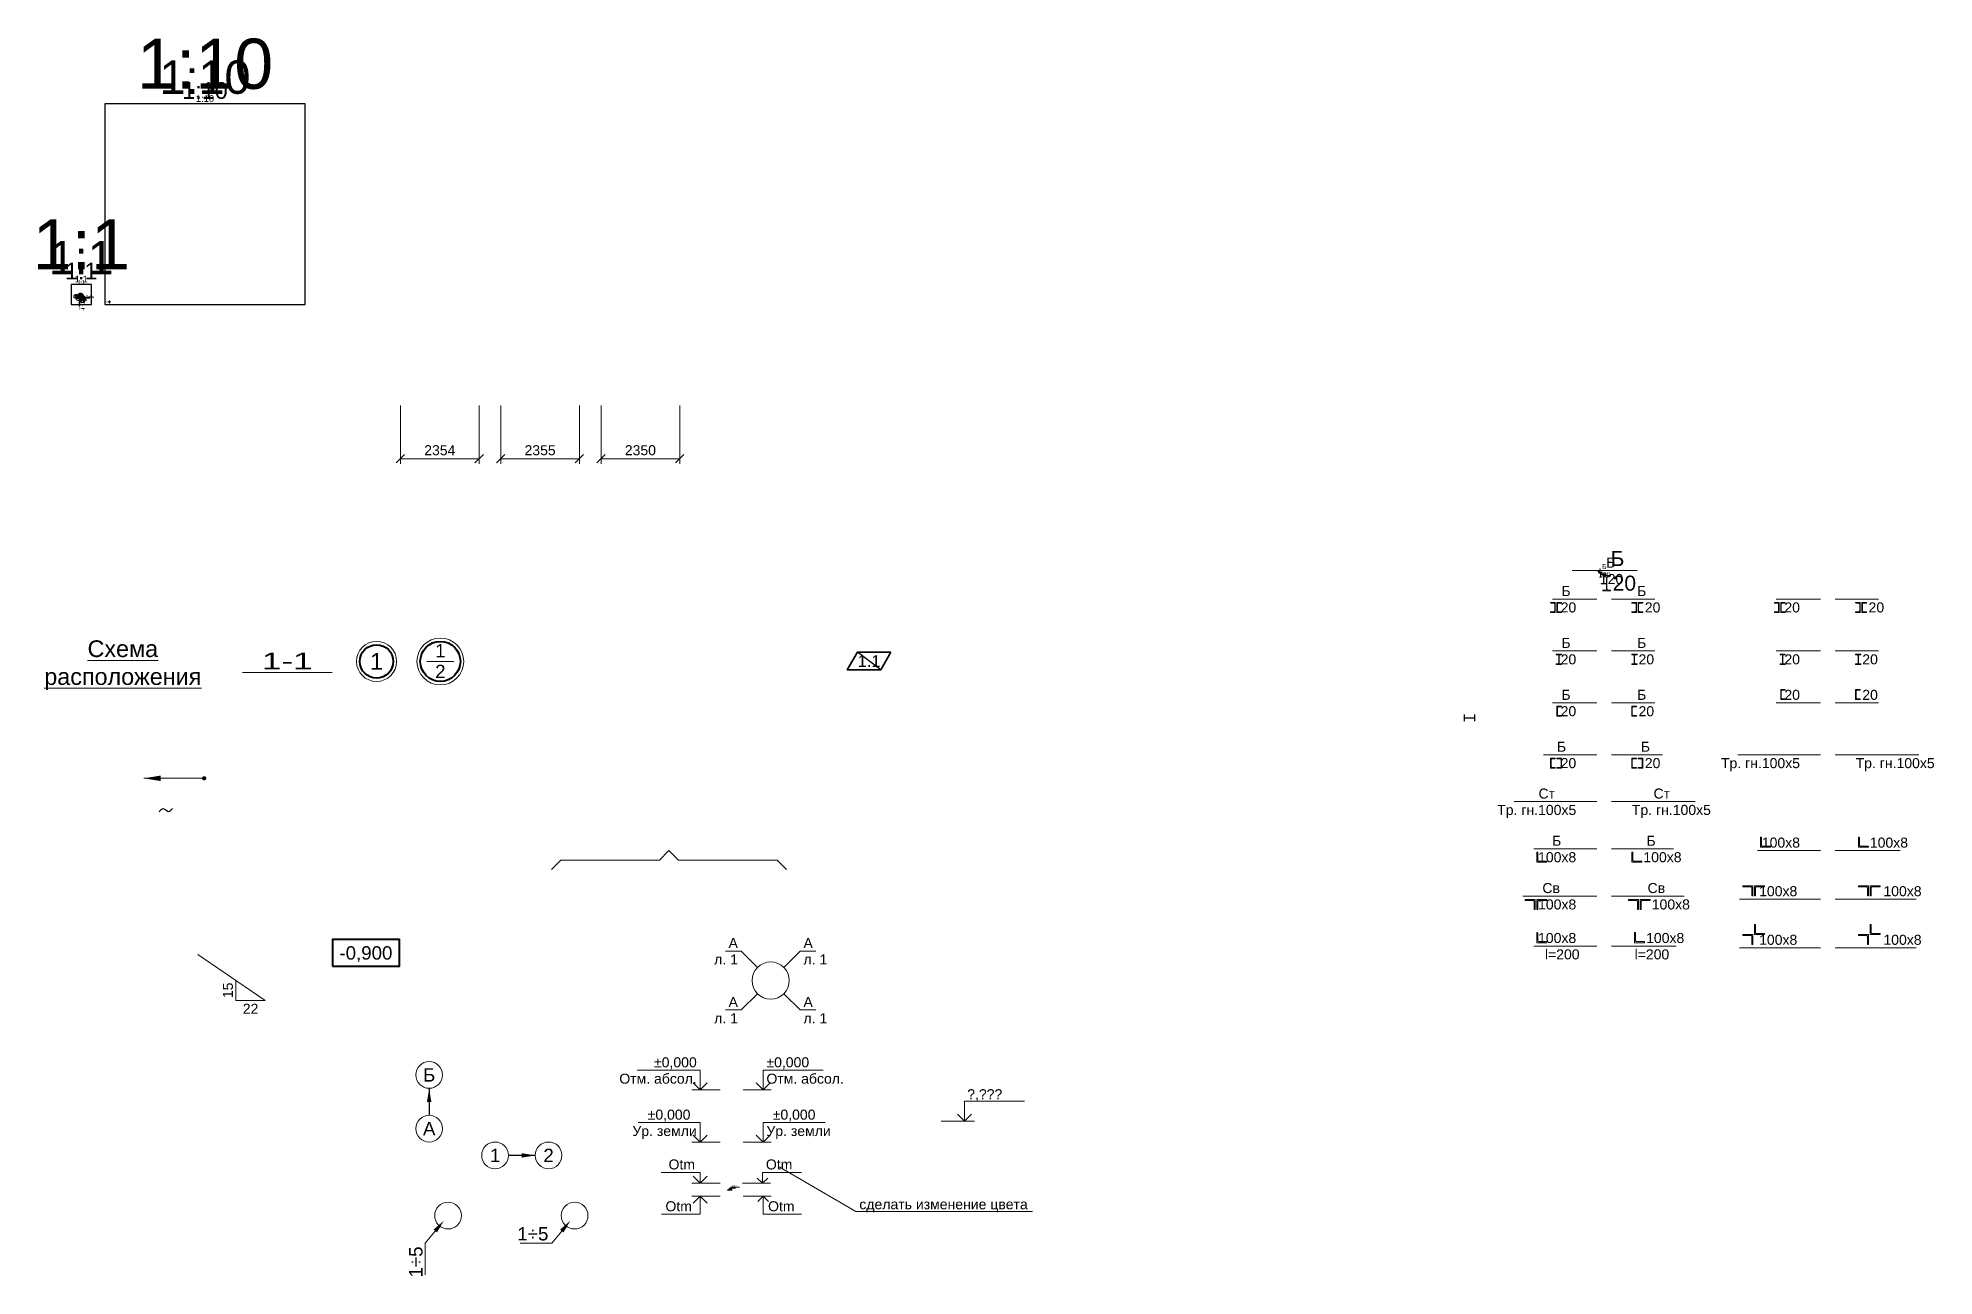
# Model space of a CAD drawing. Header units: millimetres. Extents: x -215307 to 5000, y -206820 to 5000.
# Drawn here: x -215307 to -158583, y -206820 to -169788 of the extents above.
import ezdxf
from ezdxf import colors
from ezdxf.entities.mleader import LeaderData, LeaderLine
from ezdxf.enums import TextEntityAlignment as Align
from ezdxf.math import Vec2, Vec3

# ---------------------------------------------------------------- set-up
doc = ezdxf.new("R2010")
doc.units = ezdxf.units.MM
doc.header["$MEASUREMENT"] = 0
doc.header["$PDMODE"] = 3
doc.linetypes.add('ОСЕВАЯ', pattern=[20, 15, -2, 1, -2])
doc.layers.add('01_!!! @ 100', color=1, linetype='Continuous', lineweight=60, plot=False)
for name, color, linetype, lineweight in [('01_Dimension', 90, 'Continuous', 15), ('01_Dimension @ 1', 90, 'Continuous', 15), ('01_Dimension @ 10', 90, 'Continuous', 15), ('01_Dimension @ 100', 90, 'Continuous', 15), ('01_Dimension @ 15', 90, 'Continuous', 15), ('01_Dimension @ 2', 90, 'Continuous', 15), ('01_Dimension @ 5', 90, 'Continuous', 15), ('01_Изменения', 1, 'Continuous', 30), ('01_Изменения @ 100', 1, 'Continuous', 30), ('01_Оси', 4, 'ОСЕВАЯ', 13), ('01_Оси @ 1', 4, 'ОСЕВАЯ', 13), ('01_Оси @ 10', 4, 'ОСЕВАЯ', 13), ('01_Оси @ 15', 4, 'ОСЕВАЯ', 13), ('01_Оси @ 2', 4, 'ОСЕВАЯ', 13), ('01_Оси @ 5', 4, 'ОСЕВАЯ', 13), ('01_Спецификация', 7, 'Continuous', 13), ('01_Спецификация @ 1 (2)', 7, 'Continuous', 13), ('01_Спецификация @ 10', 7, 'Continuous', 13), ('01_Спецификация @ 15', 7, 'Continuous', 13), ('01_Спецификация @ 2', 7, 'Continuous', 13), ('01_Спецификация @ 5', 7, 'Continuous', 13), ('01_Текст', 150, 'Continuous', 15), ('01_Текст @ 1', 150, 'Continuous', 15), ('01_Текст @ 10', 150, 'Continuous', 15), ('01_Текст @ 100', 150, 'Continuous', 15), ('01_Текст @ 15', 150, 'Continuous', 15), ('01_Текст @ 2', 150, 'Continuous', 15), ('01_Текст @ 5', 150, 'Continuous', 15), ('03_Крепление', 2, 'Continuous', 30), ('03_Крепление @ 1', 2, 'Continuous', 30), ('03_Крепление @ 10', 2, 'Continuous', 30), ('03_Крепление @ 15', 2, 'Continuous', 30), ('03_Крепление @ 2', 2, 'Continuous', 30), ('03_Крепление @ 5', 2, 'Continuous', 30), ('03_Швы', 7, 'Continuous', 9), ('03_Швы @ 1', 7, 'Continuous', 9), ('03_Швы @ 10', 7, 'Continuous', 9), ('03_Швы @ 15', 7, 'Continuous', 9), ('03_Швы @ 2', 7, 'Continuous', 9), ('03_Швы @ 5', 7, 'Continuous', 9)]:
    doc.layers.add(name, color=color, linetype=linetype, lineweight=lineweight)
for name, color, linetype, plot in [('01_Непечатаемый', 7, 'Continuous', False), ('01_Непечатаемый @ 1', 7, 'Continuous', False), ('01_Непечатаемый @ 10', 7, 'Continuous', False), ('01_Непечатаемый @ 15', 7, 'Continuous', False), ('01_Непечатаемый @ 2', 7, 'Continuous', False), ('01_Непечатаемый @ 5', 7, 'Continuous', False)]:
    doc.layers.add(name, color=color, linetype=linetype, plot=plot)
doc.layers.add('01_Чертежная', color=7, linetype='Continuous')
doc.styles.add('Arial', font='arial.ttf')
doc.styles.add('Gost', font='isocpeur.ttf', dxfattribs={"oblique": 15})
doc.dimstyles.new('Standart 3.0', dxfattribs={"dimscale": 0, "dimtxt": 3, "dimasz": 2, "dimexe": 2, "dimexo": 0, "dimgap": 1, "dimtad": 1, "dimdec": 0, "dimrnd": 5, "dimtxsty": 'Gost', "dimblk": 'ARCHTICK', "dimcen": 0, "dimadec": 0, "dimazin": 0, "dimtfac": 1, "dimtdec": 0, "dimtmove": 1, "dimatfit": 3, "dimfxl": 1, "dimarcsym": 0})
doc.dimstyles.new('А-3.0-1', dxfattribs={"dimscale": 0, "dimtxt": 3, "dimasz": 2.5, "dimexe": 1.5, "dimexo": 0, "dimgap": 1, "dimtad": 1, "dimdec": 0, "dimrnd": 1, "dimtxsty": 'Arial', "dimblk": 'OBLIQUE', "dimcen": 3, "dimclrd": 256, "dimclre": 256, "dimadec": 1, "dimazin": 0, "dimtfac": 1, "dimtdec": 0, "dimtmove": 0, "dimatfit": 3, "dimfxl": 1, "dimtfill": 1, "dimlwd": 15, "dimlwe": 15, "dimarcsym": 0})
doc.dimstyles.new('А-3.0-10', dxfattribs={"dimscale": 0, "dimtxt": 3, "dimasz": 2.5, "dimexe": 1.5, "dimexo": 0, "dimgap": 1, "dimtad": 1, "dimdec": 0, "dimrnd": 10, "dimtxsty": 'Arial', "dimblk": 'OBLIQUE', "dimcen": 0, "dimclrd": 4, "dimclre": 256, "dimadec": 0, "dimazin": 0, "dimtfac": 1, "dimtdec": 0, "dimtmove": 0, "dimatfit": 3, "dimfxl": 1, "dimtfill": 1, "dimlwd": 15, "dimlwe": 15, "dimarcsym": 0})
doc.dimstyles.new('А-3.0-5', dxfattribs={"dimscale": 0, "dimtxt": 3, "dimasz": 2.5, "dimexe": 1.5, "dimexo": 0, "dimgap": 1, "dimtad": 1, "dimdec": 0, "dimrnd": 5, "dimtxsty": 'Arial', "dimblk": 'OBLIQUE', "dimcen": 0, "dimclrd": 2, "dimclre": 256, "dimadec": 0, "dimazin": 0, "dimtfac": 1, "dimtdec": 0, "dimtmove": 0, "dimatfit": 3, "dimfxl": 1, "dimtfill": 1, "dimlwd": 15, "dimlwe": 15, "dimarcsym": 0})
doc.dimstyles.new('М-3.0-5', dxfattribs={"dimtxt": 300, "dimasz": 250, "dimexe": 150, "dimexo": 0, "dimgap": 100, "dimtad": 1, "dimdec": 0, "dimrnd": 5, "dimtxsty": 'Arial', "dimblk": 'OBLIQUE', "dimcen": 0, "dimadec": 1, "dimazin": 0, "dimtfac": 1, "dimtdec": 0, "dimtmove": 1, "dimatfit": 3, "dimfxl": 1, "dimarcsym": 0})

msp = doc.modelspace()

# ---------------------------------------------------------------- texts
at = {"layer": '01_Оси', "linetype": 'Continuous', "style": 'Arial'}
for s, p in [('Б', (-203602.3, -200802.9)), ('А', (-203602.2, -202411.3)), ('1', (-201631, -203211.2)), ('2', (-200031, -203211.2))]:
    msp.add_text(s, height=400, dxfattribs=at).set_placement(p, align=Align.MIDDLE_CENTER)
at = {"layer": '01_Оси', "attachment_point": 3, "rotation": 90, "style": 'Arial'}
for insert, char_height in [((-214140.4, -177555.6), 4), ((-204200.9, -205934.3), 400)]:
    msp.add_mtext('{\\C256;1÷5}', dxfattribs=dict(at, insert=insert, char_height=char_height))
at = {"layer": '01_Оси', "attachment_point": 3, "style": 'Arial'}
for insert, char_height in [((-214109.3, -177559.2), 4), ((-200036.2, -205354.3), 400)]:
    msp.add_mtext('1÷5', dxfattribs=dict(at, insert=insert, char_height=char_height))
at = {"layer": '01_Текст', "style": 'Arial'}
for s, height, p in [('Б', 300, (-169593.4, -186570.8)), ('Б', 300, (-167329.4, -186570.8)), ('Б', 300, (-169593.4, -188123.2)), ('Б', 300, (-167329.4, -188123.2)), ('1', 400, (-203268.6, -188436.6)), ('Б', 300, (-169593.4, -189675.6)), ('Б', 300, (-167329.4, -189675.6)), ('Б', 300, (-169727.8, -191228.1)), ('Б', 300, (-167217.2, -191228.1)), ('Ст', 300, (-170168.1, -192627.8)), ('Ст', 300, (-166728.7, -192627.8)), ('Б', 300, (-169873.2, -194041.1)), ('Б', 300, (-167048.8, -194041.1)), ('Св', 300, (-170037.2, -195454.3)), ('Св', 300, (-166890.1, -195454.3))]:
    msp.add_text(s, height=height, dxfattribs=at).set_placement(p, align=Align.BOTTOM_CENTER)
for s, p in [('20', (-169287.6, -186670.8)), ('20', (-162593.8, -186670.8)), ('20', (-169287.6, -188223.2)), ('20', (-162593.8, -188223.2)), ('20', (-169287.6, -189775.6)), ('20', (-169287.6, -191328.1)), ('Тр. гн.100х5', (-162593.8, -191328.1)), ('Тр. гн.100х5', (-169287.6, -192727.8)), ('100х8', (-169287.6, -194141.1)), ('100х8', (-169287.6, -195554.3)), ('л. 1', (-194366.3, -197199.7)), ('l=200', (-169187.6, -197047.9)), ('л. 1', (-194366.3, -198961))]:
    msp.add_text(s, height=300, dxfattribs=at).set_placement(p, align=Align.TOP_RIGHT)
for s, p in [('20', (-167236, -186670.8)), ('20', (-160542.2, -186670.8)), ('20', (-167424, -188223.2)), ('20', (-160730.2, -188223.2)), ('20', (-167424, -189775.6)), ('20', (-167236, -191328.1)), ('Тр. гн.100х5', (-160929.4, -191328.1)), ('Тр. гн.100х5', (-167623.2, -192727.8)), ('100х8', (-167278.6, -194141.1)), ('100х8', (-167028.6, -195554.3)), ('л. 1', (-192405, -197199.7)), ('l=200', (-167542.1, -197047.9)), ('л. 1', (-192405, -198961))]:
    msp.add_text(s, height=300, dxfattribs=at).set_placement(p, align=Align.TOP_LEFT)
for s, height, p in [('1', 500, (-205177.4, -188436.6)), ('-0,900', 400, (-205495, -197154))]:
    msp.add_text(s, height=height, dxfattribs=at).set_placement(p, align=Align.MIDDLE_CENTER)
for s, height, p in [('2', 400, (-203268.6, -188536.6)), ('22', 300, (-208944.9, -198674.9))]:
    msp.add_text(s, height=height, dxfattribs=at).set_placement(p, align=Align.TOP_CENTER)
for s, p in [('20', (-162593.8, -189675.6)), ('100х8', (-162593.8, -194094.7)), ('100х8', (-162674.9, -195548.1)), ('А', (-194366.3, -197099.7)), ('100х8', (-169287.6, -196947.9)), ('100х8', (-162674.9, -197001.5)), ('А', (-194366.3, -198861))]:
    msp.add_text(s, height=300, dxfattribs=at).set_placement(p, align=Align.BOTTOM_RIGHT)
for s, p in [('20', (-160730.2, -189675.6)), ('100х8', (-160503.7, -194094.7)), ('100х8', (-160098.3, -195548.1)), ('А', (-192405, -197099.7)), ('100х8', (-167197.5, -196947.9)), ('100х8', (-160098.3, -197001.5)), ('А', (-192405, -198861))]:
    msp.add_text(s, height=300, dxfattribs=at).set_placement(p, align=Align.BOTTOM_LEFT)
msp.add_text('15', height=300, rotation=90, dxfattribs=at).set_placement((-209384.9, -198274.9), align=Align.BOTTOM_CENTER)
at = {"layer": '01_Текст @ 100', "linetype": 'Continuous', "style": 'Arial', "width": 1.5}
msp.add_text('%%U  1-1  ', height=500, dxfattribs=at).set_placement((-207848.4, -188422.1), align=Align.MIDDLE_CENTER)
at = {"layer": '01_Текст @ 100', "insert": (-212767.1, -188547.7), "char_height": 500, "width": 5865.524, "attachment_point": 5, "style": 'Arial'}
msp.add_mtext('{\\LСхема расположения }', dxfattribs=at)

# ---------------------------------------------------------------- blocks, each defined once
blk = doc.blocks.new('_Oblique')
at = {"color": 0, "linetype": 'ByBlock', "lineweight": -2}
blk.add_line((-0.5, -0.5), (0.5, 0.5), dxfattribs=at)
blk = doc.blocks.new('*U52')
at = {"layer": '01_Изменения', "lineweight": 35}
blk.add_lwpolyline([(650, 260), (-350, 260), (-650, -260), (350, -260)], close=True, dxfattribs=at)
at = {"layer": '01_Непечатаемый'}
blk.add_line((350, -260), (-350, 260), dxfattribs=at)
at = {"layer": '01_Изменения', "lineweight": 35, "style": 'Arial'}
blk.add_attdef('№', text='', height=350, dxfattribs=at).set_placement((0, 0), align=Align.MIDDLE_CENTER)
blk = doc.blocks.new('*U180')
at = {"layer": '01_Изменения'}
ref = blk.add_blockref('*U52', (-190443, -188424), dxfattribs=at)
ref.add_attrib('№', '1.1', dxfattribs={"layer": '01_Изменения @ 100', "lineweight": 35, "height": 350, "style": 'Arial'}).set_placement((-190443, -188424), align=Align.MIDDLE_CENTER)
blk = doc.blocks.new('*U22')
at = {"layer": '01_Dimension', "ltscale": 200}
for p, q in [((0, 0), (-841, 0)), ((-808, -210), (-598, 0)), ((-598, 0), (-388, -210))]:
    blk.add_line(p, q, dxfattribs=at)
blk.add_lwpolyline([(-598, 0), (-598, -540), (-1749, -540)], dxfattribs=at)
at = {"layer": '01_Dimension', "ltscale": 200, "style": 'Arial'}
blk.add_attdef('OTM', text='', height=300, dxfattribs=at).set_placement((-843, -540), align=Align.BOTTOM_RIGHT)
blk = doc.blocks.new('*U23')
at = {"layer": '01_Dimension', "ltscale": 200}
for p, q in [((0, 0), (-841, 0)), ((-808, 210), (-598, 0)), ((-598, 0), (-388, 210))]:
    blk.add_line(p, q, dxfattribs=at)
blk.add_lwpolyline([(-598, 0), (-598, 588), (-2453, 588)], dxfattribs=at)
at = {"layer": '01_Dimension', "ltscale": 200, "style": 'Arial'}
blk.add_attdef('OTM', text='', height=300, dxfattribs=at).set_placement((-1526, 588), align=Align.BOTTOM_CENTER)
blk.add_attdef('TEXT', text='', height=300, dxfattribs=at).set_placement((-698, 488), align=Align.TOP_RIGHT)
blk = doc.blocks.new('*U21')
at = {"layer": '01_Dimension', "ltscale": 200}
for p, q in [((0, 0), (-841, 0)), ((-808, 210), (-598, 0)), ((-598, 0), (-388, 210))]:
    blk.add_line(p, q, dxfattribs=at)
blk.add_lwpolyline([(-598, 0), (-598, 324), (-1765, 324)], dxfattribs=at)
at = {"layer": '01_Dimension', "ltscale": 200, "style": 'Arial'}
blk.add_attdef('OTM', text='', height=300, dxfattribs=at).set_placement((-750, 324), align=Align.BOTTOM_RIGHT)
blk = doc.blocks.new('*U49')
at = {"layer": '01_Dimension', "lineweight": 15, "ltscale": 200}
for p, q in [((0, 0), (841, 0)), ((598, 0), (441, -157)), ((756, -157), (598, 0))]:
    blk.add_line(p, q, dxfattribs=at)
blk.add_lwpolyline([(598, 0), (598, -540), (1749, -540)], dxfattribs=at)
at = {"layer": '01_Dimension', "ltscale": 200, "style": 'Arial'}
blk.add_attdef('OTM', text='', height=300, dxfattribs=at).set_placement((748, -540), align=Align.BOTTOM_LEFT)
blk = doc.blocks.new('*U48')
at = {"layer": '01_Dimension', "lineweight": 15, "ltscale": 200}
for p, q in [((0, 0), (841, 0)), ((598, 0), (388, 210)), ((808, 210), (598, 0))]:
    blk.add_line(p, q, dxfattribs=at)
blk.add_lwpolyline([(598, 0), (598, 588), (2453, 588)], dxfattribs=at)
at = {"layer": '01_Dimension', "ltscale": 200, "style": 'Arial'}
blk.add_attdef('OTM', text='', height=300, dxfattribs=at).set_placement((1526, 588), align=Align.BOTTOM_CENTER)
blk.add_attdef('TEXT', text='', height=300, dxfattribs=at).set_placement((698, 488), align=Align.TOP_LEFT)
blk = doc.blocks.new('*U47')
at = {"layer": '01_Dimension', "lineweight": 15, "ltscale": 200}
for p, q in [((0, 0), (841, 0)), ((598, 0), (388, 210)), ((808, 210), (598, 0))]:
    blk.add_line(p, q, dxfattribs=at)
blk.add_lwpolyline([(598, 0), (598, 588), (2397, 588)], dxfattribs=at)
at = {"layer": '01_Dimension', "ltscale": 200, "style": 'Arial'}
blk.add_attdef('OTM', text='', height=300, dxfattribs=at).set_placement((698, 588), align=Align.BOTTOM_LEFT)
blk.add_attdef('TEXT', text='', height=300, dxfattribs=at).set_placement((698, 488), align=Align.TOP_LEFT)
blk = doc.blocks.new('*U24')
at = {"layer": '01_Dimension', "ltscale": 200}
for p, q in [((0, 0), (-841, 0)), ((-808, 210), (-598, 0)), ((-598, 0), (-388, 210))]:
    blk.add_line(p, q, dxfattribs=at)
blk.add_lwpolyline([(-598, 0), (-598, 588), (-2483, 588)], dxfattribs=at)
at = {"layer": '01_Dimension', "ltscale": 200, "style": 'Arial'}
blk.add_attdef('OTM', text='', height=300, dxfattribs=at).set_placement((-698, 588), align=Align.BOTTOM_RIGHT)
blk.add_attdef('TEXT', text='', height=300, dxfattribs=at).set_placement((-698, 488), align=Align.TOP_RIGHT)
blk = doc.blocks.new('*U50')
at = {"layer": '01_Dimension', "lineweight": 15, "ltscale": 200}
for p, q in [((0, 0), (841, 0)), ((598, 0), (441, 157)), ((756, 157), (598, 0))]:
    blk.add_line(p, q, dxfattribs=at)
blk.add_lwpolyline([(598, 0), (598, 324), (1765, 324)], dxfattribs=at)
at = {"layer": '01_Dimension', "lineweight": 35, "ltscale": 200, "style": 'Arial'}
blk.add_attdef('OTM', text='', height=300, dxfattribs=at).set_placement((698, 324), align=Align.BOTTOM_LEFT)
blk = doc.blocks.new('Выноска КМ')
at = {"layer": '01_Текст'}
blk.add_lwpolyline([(-51.2, 0), (0, 0), (78.7, 0)], dxfattribs=at)
blk.add_lwpolyline([(25.6, -10.7), (25.6, -10), (10, -10), (10, -10.7, 0.388162), (10.6, -11.3), (15.7, -11.8, -0.388162), (17.3, -13.5), (17.3, -36.5, -0.388162), (15.7, -38.2), (10.6, -38.7, 0.388162), (10, -39.3), (10, -40), (25.6, -40), (25.6, -39.3, 0.388162), (25.1, -38.7), (19.9, -38.2, -0.388162), (18.3, -36.5), (18.3, -13.5, -0.388162), (19.9, -11.8), (25.1, -11.3, 0.388162)], format="xyb", close=True, dxfattribs=at)
at = {"layer": '01_Текст', "style": 'Arial'}
blk.add_text('Б', height=30, dxfattribs=at).set_placement((39.4, 0), align=Align.BOTTOM_CENTER)
blk.add_text('20', height=30, dxfattribs=at).set_placement((29.9, -10), align=Align.TOP_LEFT)
blk = doc.blocks.new('*U163')
at = {"layer": '01_Текст @ 1'}
blk.add_blockref('Выноска КМ', (-168646, -185720), dxfattribs=at)
at = {"layer": '01_Текст @ 10', "xscale": 10, "yscale": 10, "zscale": 10}
blk.add_blockref('Выноска КМ', (-168646, -185720), dxfattribs=at)
at = {"layer": '01_Текст @ 15', "xscale": 15, "yscale": 15, "zscale": 15}
blk.add_blockref('Выноска КМ', (-168646, -185720), dxfattribs=at)
at = {"layer": '01_Текст @ 2', "xscale": 2, "yscale": 2, "zscale": 2}
blk.add_blockref('Выноска КМ', (-168646, -185720), dxfattribs=at)
at = {"layer": '01_Текст @ 5', "xscale": 5, "yscale": 5, "zscale": 5}
blk.add_blockref('Выноска КМ', (-168646, -185720), dxfattribs=at)
blk = doc.blocks.new('*U41')
at = {"layer": '03_Крепление'}
h = blk.add_hatch(color=256, dxfattribs=at)
h.dxf.hatch_style = 1
h.paths.add_polyline_path([(0, 1.5), (-1.2, 0), (0, 0)])
h.paths.add_polyline_path([(0, 1.5), (0, 0), (1.2, 0)])
h.paths.add_polyline_path([(1.2, 0), (0, 0), (0, -1.5)])
h.paths.add_polyline_path([(0, 0), (-1.2, 0), (0, -1.5)])
at = {"layer": '01_Оси'}
for p, q in [((2.7, 0), (-2.7, 0)), ((0, -3), (0, 3))]:
    blk.add_line(p, q, dxfattribs=at)
at = {"layer": '03_Крепление'}
blk.add_lwpolyline([(0, -1.5), (-1.2, 0), (0, 1.5), (1.2, 0)], close=True, dxfattribs=at)
blk = doc.blocks.new('*U164')
at = {"layer": '03_Крепление @ 1'}
blk.add_blockref('*U41', (-213915, -177553), dxfattribs=at)
at = {"layer": '03_Крепление @ 10', "xscale": 10, "yscale": 10, "zscale": 10}
blk.add_blockref('*U41', (-213915, -177553), dxfattribs=at)
at = {"layer": '03_Крепление @ 15', "xscale": 15, "yscale": 15, "zscale": 15}
blk.add_blockref('*U41', (-213915, -177553), dxfattribs=at)
at = {"layer": '03_Крепление @ 2', "xscale": 2, "yscale": 2, "zscale": 2}
blk.add_blockref('*U41', (-213915, -177553), dxfattribs=at)
at = {"layer": '03_Крепление @ 5', "xscale": 5, "yscale": 5, "zscale": 5}
blk.add_blockref('*U41', (-213915, -177553), dxfattribs=at)
blk = doc.blocks.new('*U40')
at = {"layer": '03_Крепление'}
blk.add_line((-10, 0), (10, 0), dxfattribs=at)
blk = doc.blocks.new('*U165')
at = {"layer": '03_Крепление @ 1'}
blk.add_blockref('*U40', (-213915, -177541), dxfattribs=at)
at = {"layer": '03_Крепление @ 10', "xscale": 10, "yscale": 10, "zscale": 10}
blk.add_blockref('*U40', (-213915, -177541), dxfattribs=at)
at = {"layer": '03_Крепление @ 15', "xscale": 15, "yscale": 15, "zscale": 15}
blk.add_blockref('*U40', (-213915, -177541), dxfattribs=at)
at = {"layer": '03_Крепление @ 2', "xscale": 2, "yscale": 2, "zscale": 2}
blk.add_blockref('*U40', (-213915, -177541), dxfattribs=at)
at = {"layer": '03_Крепление @ 5', "xscale": 5, "yscale": 5, "zscale": 5}
blk.add_blockref('*U40', (-213915, -177541), dxfattribs=at)
blk = doc.blocks.new('*U64')
at = {"layer": '01_Dimension'}
for p, q in [((0, 0), (10, 0)), ((7, 0), (4.9, 2.1)), ((9.1, 2.1), (7, 0))]:
    blk.add_line(p, q, dxfattribs=at)
blk.add_lwpolyline([(7, 0), (7, 6), (24.6, 6)], dxfattribs=at)
at = {"layer": '01_Dimension', "color": 0, "style": 'Arial'}
blk.add_attdef('ОТМ.В.П', text='', height=3, dxfattribs=at).set_placement((9, 6), align=Align.BOTTOM_LEFT)
blk = doc.blocks.new('*U166')
at = {"layer": '03_Швы @ 1'}
ref = blk.add_blockref('*U64', (-194684, -204253), dxfattribs=at)
ref.add_attrib('ОТМ.1', '1212', dxfattribs={"layer": '01_Dimension', "color": 0, "height": 3, "style": 'Arial'}).set_placement((-194675, -204247), align=Align.BOTTOM_LEFT)
at = {"layer": '03_Швы @ 10'}
ref = blk.add_blockref('*U64', (-194684, -204253), dxfattribs=dict(at, xscale=10, yscale=10, zscale=10))
ref.add_attrib('ОТМ.1', '1212', dxfattribs={"layer": '01_Dimension', "color": 0, "height": 30, "style": 'Arial'}).set_placement((-194594, -204193), align=Align.BOTTOM_LEFT)
at = {"layer": '03_Швы @ 15'}
ref = blk.add_blockref('*U64', (-194684, -204253), dxfattribs=dict(at, xscale=15, yscale=15, zscale=15))
ref.add_attrib('ОТМ.1', '1212', dxfattribs={"layer": '01_Dimension', "color": 0, "height": 45, "style": 'Arial'}).set_placement((-194549, -204163), align=Align.BOTTOM_LEFT)
at = {"layer": '03_Швы @ 2'}
ref = blk.add_blockref('*U64', (-194684, -204253), dxfattribs=dict(at, xscale=2, yscale=2, zscale=2))
ref.add_attrib('ОТМ.1', '1212', dxfattribs={"layer": '01_Dimension', "color": 0, "height": 6, "style": 'Arial'}).set_placement((-194666, -204241), align=Align.BOTTOM_LEFT)
at = {"layer": '03_Швы @ 5'}
ref = blk.add_blockref('*U64', (-194684, -204253), dxfattribs=dict(at, xscale=5, yscale=5, zscale=5))
ref.add_attrib('ОТМ.1', '1212', dxfattribs={"layer": '01_Dimension', "color": 0, "height": 15, "style": 'Arial'}).set_placement((-194639, -204223), align=Align.BOTTOM_LEFT)
blk = doc.blocks.new('_ArchTick')
at = {"color": 0, "linetype": 'ByBlock', "const_width": 0.15}
blk.add_lwpolyline([(-0.5, -0.5), (0.5, 0.5)], dxfattribs=at)
blk = doc.blocks.new('*U169')
at = {"layer": '01_Текст @ 1', "style": 'Arial'}
blk.add_text('1', height=4, dxfattribs=at).set_placement((-214016, -177536), align=Align.MIDDLE_CENTER)
at = {"layer": '01_Текст @ 10', "style": 'Arial'}
blk.add_text('1', height=40, dxfattribs=at).set_placement((-214016, -177536), align=Align.MIDDLE_CENTER)
at = {"layer": '01_Текст @ 15', "style": 'Arial'}
blk.add_text('1', height=60, dxfattribs=at).set_placement((-214016, -177536), align=Align.MIDDLE_CENTER)
at = {"layer": '01_Текст @ 2', "style": 'Arial'}
blk.add_text('1', height=8, dxfattribs=at).set_placement((-214016, -177536), align=Align.MIDDLE_CENTER)
at = {"layer": '01_Текст @ 5', "style": 'Arial'}
blk.add_text('1', height=20, dxfattribs=at).set_placement((-214016, -177536), align=Align.MIDDLE_CENTER)
blk = doc.blocks.new('*U170')
at = {"layer": '01_Текст @ 1', "style": 'Arial'}
blk.add_text('1', height=4, dxfattribs=at).set_placement((-214016, -177543), align=Align.MIDDLE_CENTER)
at = {"layer": '01_Текст @ 10', "style": 'Arial'}
blk.add_text('1', height=40, dxfattribs=at).set_placement((-214016, -177543), align=Align.MIDDLE_CENTER)
at = {"layer": '01_Текст @ 15', "style": 'Arial'}
blk.add_text('1', height=60, dxfattribs=at).set_placement((-214016, -177543), align=Align.MIDDLE_CENTER)
at = {"layer": '01_Текст @ 2', "style": 'Arial'}
blk.add_text('1', height=8, dxfattribs=at).set_placement((-214016, -177543), align=Align.MIDDLE_CENTER)
at = {"layer": '01_Текст @ 5', "style": 'Arial'}
blk.add_text('1', height=20, dxfattribs=at).set_placement((-214016, -177543), align=Align.MIDDLE_CENTER)
blk = doc.blocks.new('*U171')
at = {"layer": '01_Текст @ 1', "style": 'Arial'}
blk.add_text('1', height=4, dxfattribs=at).set_placement((-214016, -177562), align=Align.MIDDLE_CENTER)
at = {"layer": '01_Текст @ 10', "style": 'Arial'}
blk.add_text('1', height=40, dxfattribs=at).set_placement((-214016, -177562), align=Align.MIDDLE_CENTER)
at = {"layer": '01_Текст @ 15', "style": 'Arial'}
blk.add_text('1', height=60, dxfattribs=at).set_placement((-214016, -177562), align=Align.MIDDLE_CENTER)
at = {"layer": '01_Текст @ 2', "style": 'Arial'}
blk.add_text('1', height=8, dxfattribs=at).set_placement((-214016, -177562), align=Align.MIDDLE_CENTER)
at = {"layer": '01_Текст @ 5', "style": 'Arial'}
blk.add_text('1', height=20, dxfattribs=at).set_placement((-214016, -177562), align=Align.MIDDLE_CENTER)
blk = doc.blocks.new('*U51')
at = {"layer": '01_Текст', "lineweight": 20}
blk.add_circle((0, 0), 6, dxfattribs=at)
at = {"layer": '01_Текст', "lineweight": 50}
blk.add_circle((0, 0), 5, dxfattribs=at)
at = {"layer": '01_Текст', "lineweight": 35, "style": 'Arial'}
blk.add_attdef('УЗЕЛ', text='', height=5, dxfattribs=at).set_placement((0, 0), align=Align.MIDDLE_CENTER)
blk = doc.blocks.new('*U172')
at = {"layer": '01_Текст @ 1'}
blk.add_blockref('*U51', (-214033, -177515), dxfattribs=at).add_auto_attribs({'УЗЕЛ': '?'})
at = {"layer": '01_Текст @ 10', "xscale": 10, "yscale": 10, "zscale": 10}
blk.add_blockref('*U51', (-214033, -177515), dxfattribs=at).add_auto_attribs({'УЗЕЛ': '?'})
at = {"layer": '01_Текст @ 15', "xscale": 15, "yscale": 15, "zscale": 15}
blk.add_blockref('*U51', (-214033, -177515), dxfattribs=at).add_auto_attribs({'УЗЕЛ': '?'})
at = {"layer": '01_Текст @ 2', "xscale": 2, "yscale": 2, "zscale": 2}
blk.add_blockref('*U51', (-214033, -177515), dxfattribs=at).add_auto_attribs({'УЗЕЛ': '?'})
at = {"layer": '01_Текст @ 5', "xscale": 5, "yscale": 5, "zscale": 5}
blk.add_blockref('*U51', (-214033, -177515), dxfattribs=at).add_auto_attribs({'УЗЕЛ': '?'})
blk = doc.blocks.new('*U173')
at = {"layer": '01_Непечатаемый @ 1', "style": 'Arial'}
blk.add_text('1:1', height=100, dxfattribs=at).set_placement((-214010, -177160), align=Align.BOTTOM_CENTER)
at = {"layer": '01_Непечатаемый @ 10', "style": 'Arial'}
blk.add_text('1:1', height=1000, dxfattribs=at).set_placement((-214010, -177160), align=Align.BOTTOM_CENTER)
at = {"layer": '01_Непечатаемый @ 15', "style": 'Arial'}
blk.add_text('1:1', height=1500, dxfattribs=at).set_placement((-214010, -177160), align=Align.BOTTOM_CENTER)
at = {"layer": '01_Непечатаемый @ 2', "style": 'Arial'}
blk.add_text('1:1', height=200, dxfattribs=at).set_placement((-214010, -177160), align=Align.BOTTOM_CENTER)
at = {"layer": '01_Непечатаемый @ 5', "style": 'Arial'}
blk.add_text('1:1', height=500, dxfattribs=at).set_placement((-214010, -177160), align=Align.BOTTOM_CENTER)
blk = doc.blocks.new('*D83')
at = {"layer": '01_Dimension', "lineweight": 15, "transparency": 16777216}
for p, q in [((-204461, -180778), (-204461, -182524)), ((-202107, -180778), (-202107, -182524)), ((-204461, -182374), (-202107, -182374))]:
    blk.add_line(p, q, dxfattribs=at)
at = {"layer": 'Defpoints', "color": 0, "transparency": 16777216}
for p in [(-204461, -180778), (-202107, -180778), (-202107, -182374)]:
    blk.add_point(p, dxfattribs=at)
at = {"layer": '01_Dimension', "lineweight": 15, "transparency": 16777216, "xscale": 250, "yscale": 250, "zscale": 250, "rotation": 180}
blk.add_blockref('_Oblique', (-204461, -182374), dxfattribs=at)
at = {"layer": '01_Dimension', "lineweight": 15, "transparency": 16777216, "xscale": 250, "yscale": 250, "zscale": 250}
blk.add_blockref('_Oblique', (-202107, -182374), dxfattribs=at)
at = {"layer": '01_Dimension', "color": 0, "transparency": 16777216, "insert": (-203284, -182121), "char_height": 300, "attachment_point": 5, "style": 'Arial', "bg_fill": 3, "box_fill_scale": 1.25, "bg_fill_color": 256, "bg_fill_true_color": 13158600, "bg_fill_transparency": 0}
blk.add_mtext('2354', dxfattribs=at)
blk = doc.blocks.new('*D84')
at = {"layer": '01_Dimension', "lineweight": 15, "transparency": 16777216}
for p, q in [((-201461, -180778), (-201461, -182524)), ((-199107, -180778), (-199107, -182524))]:
    blk.add_line(p, q, dxfattribs=at)
at = {"layer": '01_Dimension', "color": 2, "lineweight": 15, "transparency": 16777216}
blk.add_line((-201461, -182374), (-199107, -182374), dxfattribs=at)
at = {"layer": 'Defpoints', "color": 0, "transparency": 16777216}
for p in [(-201461, -180778), (-199107, -180778), (-199107, -182374)]:
    blk.add_point(p, dxfattribs=at)
at = {"layer": '01_Dimension', "color": 2, "lineweight": 15, "transparency": 16777216, "xscale": 250, "yscale": 250, "zscale": 250, "rotation": 180}
blk.add_blockref('_Oblique', (-201461, -182374), dxfattribs=at)
at = {"layer": '01_Dimension', "color": 2, "lineweight": 15, "transparency": 16777216, "xscale": 250, "yscale": 250, "zscale": 250}
blk.add_blockref('_Oblique', (-199107, -182374), dxfattribs=at)
at = {"layer": '01_Dimension', "color": 0, "transparency": 16777216, "insert": (-200284, -182121), "char_height": 300, "attachment_point": 5, "style": 'Arial', "bg_fill": 3, "box_fill_scale": 1.25, "bg_fill_color": 256, "bg_fill_true_color": 13158600, "bg_fill_transparency": 0}
blk.add_mtext('2355', dxfattribs=at)
blk = doc.blocks.new('*D85')
at = {"layer": '01_Dimension', "lineweight": 15, "transparency": 16777216}
for p, q in [((-198461, -180778), (-198461, -182524)), ((-196107, -180778), (-196107, -182524))]:
    blk.add_line(p, q, dxfattribs=at)
at = {"layer": '01_Dimension', "color": 4, "lineweight": 15, "transparency": 16777216}
blk.add_line((-198461, -182374), (-196107, -182374), dxfattribs=at)
at = {"layer": 'Defpoints', "color": 0, "transparency": 16777216}
for p in [(-198461, -180778), (-196107, -180778), (-196107, -182374)]:
    blk.add_point(p, dxfattribs=at)
at = {"layer": '01_Dimension', "color": 4, "lineweight": 15, "transparency": 16777216, "xscale": 250, "yscale": 250, "zscale": 250, "rotation": 180}
blk.add_blockref('_Oblique', (-198461, -182374), dxfattribs=at)
at = {"layer": '01_Dimension', "color": 4, "lineweight": 15, "transparency": 16777216, "xscale": 250, "yscale": 250, "zscale": 250}
blk.add_blockref('_Oblique', (-196107, -182374), dxfattribs=at)
at = {"layer": '01_Dimension', "color": 0, "transparency": 16777216, "insert": (-197284, -182121), "char_height": 300, "attachment_point": 5, "style": 'Arial', "bg_fill": 3, "box_fill_scale": 1.25, "bg_fill_color": 256, "bg_fill_true_color": 13158600, "bg_fill_transparency": 0}
blk.add_mtext('2350', dxfattribs=at)
blk = doc.blocks.new('Отметка дин.')
at = {"layer": '01_Dimension', "lineweight": 15, "ltscale": 200}
for p, q in [((0, 0), (10, 0)), ((7, 0), (4.88, 2.12)), ((9.12, 2.12), (7, 0))]:
    blk.add_line(p, q, dxfattribs=at)
blk.add_lwpolyline([(7, 0), (7, 6), (24.99, 6)], dxfattribs=at)
at = {"layer": '01_Dimension', "style": 'Arial'}
blk.add_attdef('ОТМ1_001', (7.82, 6.59), '', height=3, dxfattribs=at)
blk = doc.blocks.new('_None')
blk = doc.blocks.new('Ось цифровая')
at = {"layer": '01_Оси', "linetype": 'Continuous', "lineweight": 15, "ltscale": 200}
blk.add_circle((0, -4), 4, dxfattribs=at)
at = {"layer": '01_Оси', "lineweight": 35, "ltscale": 200, "style": 'Arial', "flags": 4}
blk.add_attdef('OS', text='', height=4, dxfattribs=at).set_placement((0, -4), align=Align.MIDDLE_CENTER)
blk = doc.blocks.new('*U174')
at = {"layer": '01_Оси @ 1'}
blk.add_blockref('Ось цифровая', (-214105, -177516), dxfattribs=at).add_auto_attribs({'OS': '1'})
at = {"layer": '01_Оси @ 10', "xscale": 10, "yscale": 10, "zscale": 10}
blk.add_blockref('Ось цифровая', (-214105, -177516), dxfattribs=at).add_auto_attribs({'OS': '1'})
at = {"layer": '01_Оси @ 15', "xscale": 15, "yscale": 15, "zscale": 15}
blk.add_blockref('Ось цифровая', (-214105, -177516), dxfattribs=at).add_auto_attribs({'OS': '1'})
at = {"layer": '01_Оси @ 2', "xscale": 2, "yscale": 2, "zscale": 2}
blk.add_blockref('Ось цифровая', (-214105, -177516), dxfattribs=at).add_auto_attribs({'OS': '1'})
at = {"layer": '01_Оси @ 5', "xscale": 5, "yscale": 5, "zscale": 5}
blk.add_blockref('Ось цифровая', (-214105, -177516), dxfattribs=at).add_auto_attribs({'OS': '1'})
blk = doc.blocks.new('Ось буквенная')
at = {"layer": '01_Оси', "linetype": 'Continuous', "lineweight": 15, "ltscale": 200}
blk.add_circle((-4, 0), 4, dxfattribs=at)
at = {"layer": '01_Оси', "lineweight": 35, "ltscale": 200, "style": 'Arial', "flags": 4}
blk.add_attdef('OS', text='', height=4, dxfattribs=at).set_placement((-4, 0), align=Align.MIDDLE_CENTER)
blk = doc.blocks.new('*U175')
at = {"layer": '01_Оси @ 1'}
blk.add_blockref('Ось буквенная', (-214114, -177519), dxfattribs=at).add_auto_attribs({'OS': 'А'})
at = {"layer": '01_Оси @ 10', "xscale": 10, "yscale": 10, "zscale": 10}
blk.add_blockref('Ось буквенная', (-214114, -177519), dxfattribs=at).add_auto_attribs({'OS': 'А'})
at = {"layer": '01_Оси @ 15', "xscale": 15, "yscale": 15, "zscale": 15}
blk.add_blockref('Ось буквенная', (-214114, -177519), dxfattribs=at).add_auto_attribs({'OS': 'А'})
at = {"layer": '01_Оси @ 2', "xscale": 2, "yscale": 2, "zscale": 2}
blk.add_blockref('Ось буквенная', (-214114, -177519), dxfattribs=at).add_auto_attribs({'OS': 'А'})
at = {"layer": '01_Оси @ 5', "xscale": 5, "yscale": 5, "zscale": 5}
blk.add_blockref('Ось буквенная', (-214114, -177519), dxfattribs=at).add_auto_attribs({'OS': 'А'})
blk = doc.blocks.new('*U65')
at = {"layer": '01_Dimension'}
for p, q in [((0, 0), (10, 0)), ((7, 0), (4.9, 2.1)), ((9.1, 2.1), (7, 0))]:
    blk.add_line(p, q, dxfattribs=at)
blk.add_lwpolyline([(7, 0), (7, 6), (24, 6)], dxfattribs=at)
at = {"layer": '01_Dimension', "color": 0, "style": 'Arial'}
blk.add_attdef('ОТМ.В.П', text='', height=3, dxfattribs=at).set_placement((9, 6), align=Align.BOTTOM_LEFT)
blk = doc.blocks.new('*U176')
at = {"layer": '01_Dimension @ 1'}
blk.add_blockref('*U65', (-213998, -177630), dxfattribs=at).add_auto_attribs({'ОТМ.В.П': '%%p0,000'})
at = {"layer": '01_Dimension @ 10', "xscale": 10, "yscale": 10, "zscale": 10}
blk.add_blockref('*U65', (-213998, -177630), dxfattribs=at).add_auto_attribs({'ОТМ.В.П': '%%p0,000'})
at = {"layer": '01_Dimension @ 15', "xscale": 15, "yscale": 15, "zscale": 15}
blk.add_blockref('*U65', (-213998, -177630), dxfattribs=at).add_auto_attribs({'ОТМ.В.П': '%%p0,000'})
at = {"layer": '01_Dimension @ 2', "xscale": 2, "yscale": 2, "zscale": 2}
blk.add_blockref('*U65', (-213998, -177630), dxfattribs=at).add_auto_attribs({'ОТМ.В.П': '%%p0,000'})
at = {"layer": '01_Dimension @ 5', "xscale": 5, "yscale": 5, "zscale": 5}
blk.add_blockref('*U65', (-213998, -177630), dxfattribs=at).add_auto_attribs({'ОТМ.В.П': '%%p0,000'})
blk = doc.blocks.new('*U177')
at = {"layer": '01_Непечатаемый @ 10', "style": 'Arial'}
blk.add_text('1:10', height=1000, dxfattribs=at).set_placement((-210308, -171760), align=Align.BOTTOM_CENTER)
at = {"layer": '01_Непечатаемый @ 15', "style": 'Arial'}
blk.add_text('1:10', height=1500, dxfattribs=at).set_placement((-210308, -171760), align=Align.BOTTOM_CENTER)
at = {"layer": '01_Непечатаемый @ 2', "style": 'Arial'}
blk.add_text('1:10', height=200, dxfattribs=at).set_placement((-210308, -171760), align=Align.BOTTOM_CENTER)
at = {"layer": '01_Непечатаемый @ 5', "style": 'Arial'}
blk.add_text('1:10', height=500, dxfattribs=at).set_placement((-210308, -171760), align=Align.BOTTOM_CENTER)
blk = doc.blocks.new('*U178')
at = {"layer": '03_Крепление @ 10', "xscale": 10, "yscale": 10, "zscale": 10}
blk.add_blockref('*U41', (-213166, -177683), dxfattribs=at)
at = {"layer": '03_Крепление @ 15', "xscale": 15, "yscale": 15, "zscale": 15}
blk.add_blockref('*U41', (-213166, -177683), dxfattribs=at)
at = {"layer": '03_Крепление @ 2', "xscale": 2, "yscale": 2, "zscale": 2}
blk.add_blockref('*U41', (-213166, -177683), dxfattribs=at)
at = {"layer": '03_Крепление @ 5', "xscale": 5, "yscale": 5, "zscale": 5}
blk.add_blockref('*U41', (-213166, -177683), dxfattribs=at)
blk = doc.blocks.new('*U66')
at = {"layer": '03_Швы'}
h = blk.add_hatch(color=256, dxfattribs=at)
h.dxf.hatch_style = 1
h.paths.add_polyline_path([(0, 10), (0, 0), (10, 0)])
blk.add_lwpolyline([(0, 0), (10, 0), (0, 10)], close=True, dxfattribs=at)
blk = doc.blocks.new('Знак симметрии')
at = {"layer": '01_Оси', "linetype": 'Continuous', "lineweight": 30}
blk.add_lwpolyline([(4, -15), (0, 0), (-4, -15)], dxfattribs=at)
blk.add_arc((0, -7.5), 5, 30, 326.836, dxfattribs=at)
blk = doc.blocks.new('*U179')
at = {"layer": '01_Оси @ 1'}
blk.add_blockref('Знак симметрии', (-213970, -177506), dxfattribs=at)
at = {"layer": '01_Оси @ 10', "xscale": 10, "yscale": 10, "zscale": 10}
blk.add_blockref('Знак симметрии', (-213970, -177506), dxfattribs=at)
at = {"layer": '01_Оси @ 15', "xscale": 15, "yscale": 15, "zscale": 15}
blk.add_blockref('Знак симметрии', (-213970, -177506), dxfattribs=at)
at = {"layer": '01_Оси @ 2', "xscale": 2, "yscale": 2, "zscale": 2}
blk.add_blockref('Знак симметрии', (-213970, -177506), dxfattribs=at)
at = {"layer": '01_Оси @ 5', "xscale": 5, "yscale": 5, "zscale": 5}
blk.add_blockref('Знак симметрии', (-213970, -177506), dxfattribs=at)
blk = doc.blocks.new('Разрез')
at = {"layer": '01_Непечатаемый', "color": 8}
blk.add_line((0, -18), (0, -8), dxfattribs=at)
at = {"layer": '01_Текст', "lineweight": 50, "const_width": 0.6}
for points in [[(0, -8), (0, 0)], [(0, -18), (0, -26)]]:
    blk.add_lwpolyline(points, dxfattribs=at)
at = {"layer": '01_Текст', "extrusion": (0, 0, -1)}
for points in [[(-5, -3), (-10, -3)], [(-5, -23), (-10, -23)]]:
    blk.add_lwpolyline(points, dxfattribs=at)
for points in [[(-5, -2.2), (0, -3), (-5, -3.8)], [(-5, -22.2), (0, -23), (-5, -23.8)]]:
    blk.add_solid(points, dxfattribs=at)
at = {"layer": '01_Текст', "lineweight": 35, "style": 'Arial'}
for tag, p in [('РАЗРЕЗ1', (7.7, 0.1)), ('РАЗРЕЗ2', (7.7, -26)), ('ДОП1', (7.7, -7))]:
    blk.add_attdef(tag, text='', height=4, dxfattribs=at).set_placement(p, align=Align.MIDDLE_CENTER)
blk = doc.blocks.new('*U182')
at = {"layer": '01_Спецификация @ 1 (2)'}
blk.add_blockref('Разрез', (-214061, -177539), dxfattribs=at).add_auto_attribs({'РАЗРЕЗ1': '1', 'РАЗРЕЗ2': '1', 'ДОП1': 'л. 1'})
at = {"layer": '01_Спецификация @ 10', "xscale": 10, "yscale": 10, "zscale": 10}
blk.add_blockref('Разрез', (-214061, -177539), dxfattribs=at).add_auto_attribs({'РАЗРЕЗ1': '1', 'РАЗРЕЗ2': '1', 'ДОП1': 'л. 1'})
at = {"layer": '01_Спецификация @ 15', "xscale": 15, "yscale": 15, "zscale": 15}
blk.add_blockref('Разрез', (-214061, -177539), dxfattribs=at).add_auto_attribs({'РАЗРЕЗ1': '1', 'РАЗРЕЗ2': '1', 'ДОП1': 'л. 1'})
at = {"layer": '01_Спецификация @ 2', "xscale": 2, "yscale": 2, "zscale": 2}
blk.add_blockref('Разрез', (-214061, -177539), dxfattribs=at).add_auto_attribs({'РАЗРЕЗ1': '1', 'РАЗРЕЗ2': '1', 'ДОП1': 'л. 1'})
at = {"layer": '01_Спецификация @ 5', "xscale": 5, "yscale": 5, "zscale": 5}
blk.add_blockref('Разрез', (-214061, -177539), dxfattribs=at).add_auto_attribs({'РАЗРЕЗ1': '1', 'РАЗРЕЗ2': '1', 'ДОП1': 'л. 1'})
blk = doc.blocks.new('*U167')
at = {"layer": '01_Текст @ 1'}
blk.add_leader([(-214024, -177539), (-214014, -177539)], dimstyle='Standart 3.0', override={"dimscale": 1, "dimasz": 5, "dimtad": 0}, dxfattribs=at)
at = {"layer": '01_Текст @ 10'}
blk.add_leader([(-214024, -177539), (-214014, -177539)], dimstyle='Standart 3.0', override={"dimscale": 10, "dimasz": 5, "dimtad": 0}, dxfattribs=at)
at = {"layer": '01_Текст @ 15'}
blk.add_leader([(-214024, -177539), (-214014, -177539)], dimstyle='Standart 3.0', override={"dimscale": 15, "dimasz": 5, "dimtad": 0}, dxfattribs=at)
at = {"layer": '01_Текст @ 2'}
blk.add_leader([(-214024, -177539), (-214014, -177539)], dimstyle='Standart 3.0', override={"dimscale": 2, "dimasz": 5, "dimtad": 0}, dxfattribs=at)
at = {"layer": '01_Текст @ 5'}
blk.add_leader([(-214024, -177539), (-214014, -177539)], dimstyle='Standart 3.0', override={"dimscale": 5, "dimasz": 5, "dimtad": 0}, dxfattribs=at)
blk = doc.blocks.new('*U168')
at = {"layer": '01_Текст @ 1'}
blk.add_leader([(-214024, -177559), (-214014, -177559)], dimstyle='Standart 3.0', override={"dimscale": 1, "dimasz": 5, "dimtad": 0}, dxfattribs=at)
at = {"layer": '01_Текст @ 10'}
blk.add_leader([(-214024, -177559), (-214014, -177559)], dimstyle='Standart 3.0', override={"dimscale": 10, "dimasz": 5, "dimtad": 0}, dxfattribs=at)
at = {"layer": '01_Текст @ 15'}
blk.add_leader([(-214024, -177559), (-214014, -177559)], dimstyle='Standart 3.0', override={"dimscale": 15, "dimasz": 5, "dimtad": 0}, dxfattribs=at)
at = {"layer": '01_Текст @ 2'}
blk.add_leader([(-214024, -177559), (-214014, -177559)], dimstyle='Standart 3.0', override={"dimscale": 2, "dimasz": 5, "dimtad": 0}, dxfattribs=at)
at = {"layer": '01_Текст @ 5'}
blk.add_leader([(-214024, -177559), (-214014, -177559)], dimstyle='Standart 3.0', override={"dimscale": 5, "dimasz": 5, "dimtad": 0}, dxfattribs=at)

# ---------------------------------------------------------------- dimensions: what is measured, and where the dimension line sits
at = {"layer": '01_Dimension @ 100'}
for base, p1, p2, dimstyle, picture, middle in [((-202107.1, -182374.3), (-204460.8, -180777.9), (-202107.1, -180777.9), 'А-3.0-1', '*D83', (-203284, -182121)), ((-199107.1, -182374.3), (-201460.8, -180777.9), (-199107.1, -180777.9), 'А-3.0-5', '*D84', (-200284, -182121)), ((-196107.1, -182374.3), (-198460.8, -180777.9), (-196107.1, -180777.9), 'А-3.0-10', '*D85', (-197284, -182121))]:
    dim = msp.add_linear_dim(base=base, p1=p1, p2=p2, dimstyle=dimstyle, override={"dimscale": 100, "dimtix": 0, "dimtofl": 1, "dimtmove": 0, "dimatfit": 3}, dxfattribs=at)
    dim.commit()
    dim.dimension.update_dxf_attribs({"geometry": picture, "text_midpoint": middle})

# ---------------------------------------------------------------- linework, layer by layer
at = {"layer": '01_Непечатаемый'}
for points in [[(-213307.6, -177760), (-207307.6, -177760), (-207307.6, -171760), (-213307.6, -171760)], [(-214307.6, -177760), (-213707.6, -177760), (-213707.6, -177160), (-214307.6, -177160)]]:
    msp.add_lwpolyline(points, close=True, dxfattribs=at)
at = {"layer": '01_Оси', "linetype": 'Continuous', "lineweight": 15}
for points in [[(-214132.3, -177551.8), (-214135.6, -177554.6)], [(-214135.6, -177564.1), (-214135.6, -177554.6)], [(-214117.8, -177564), (-214108.3, -177564)], [(-214106.2, -177560), (-214108.3, -177564)], [(-203420.5, -205473.2), (-203720.9, -205834.3)], [(-203720.9, -206779.3), (-203720.9, -205834.3)], [(-200881.2, -205834.3), (-199936.2, -205834.3)], [(-199635.8, -205473.2), (-199936.2, -205834.3)]]:
    msp.add_lwpolyline(points, dxfattribs=at)
at = {"layer": '01_Оси', "linetype": 'Continuous', "ltscale": 200}
for centre, radius in [((-214128, -177547.7), 4), ((-214103, -177554.9), 4), ((-203602.3, -200802.9), 400), ((-203602.2, -202411.3), 400), ((-201631, -203211.2), 400), ((-200031, -203211.2), 400), ((-203036.8, -205011.9), 400), ((-199252, -205011.9), 400)]:
    msp.add_circle(centre, radius, dxfattribs=at)
at = {"layer": '01_Оси'}
for points in [[(-214132.8, -177551.3), (-214129.3, -177549.2), (-214131.9, -177552.3)], [(-214106.7, -177559.6), (-214104.3, -177556.4), (-214105.6, -177560.3)], [(-203471.8, -205430.5), (-203164.7, -205165.7), (-203369.3, -205515.8)], [(-199687, -205430.5), (-199379.9, -205165.7), (-199584.5, -205515.8)]]:
    msp.add_solid(points, dxfattribs=at)
at = {"layer": '01_Текст'}
msp.add_line((-203668.6, -188436.6), (-202868.6, -188436.6), dxfattribs=at)
at = {"layer": '01_Текст', "lineweight": 50, "const_width": 0.6}
for points in [[(-214024.2, -177543.7), (-214024.2, -177535.7)], [(-214024.2, -177553.7), (-214024.2, -177561.7)]]:
    msp.add_lwpolyline(points, dxfattribs=at)
at = {"layer": '01_Текст'}
for points in [[(-168675.2, -186570.8), (-169187.6, -186570.8), (-169999.2, -186570.8)], [(-168235.6, -186570.8), (-167723.2, -186570.8), (-166935.7, -186570.8)], [(-161981.4, -186570.8), (-162493.8, -186570.8), (-163305.4, -186570.8)], [(-161541.8, -186570.8), (-161029.4, -186570.8), (-160241.9, -186570.8)], [(-168675.2, -188123.2), (-169187.6, -188123.2), (-169999.2, -188123.2)], [(-168235.6, -188123.2), (-167723.2, -188123.2), (-166935.7, -188123.2)], [(-161981.4, -188123.2), (-162493.8, -188123.2), (-163305.4, -188123.2)], [(-161541.8, -188123.2), (-161029.4, -188123.2), (-160241.9, -188123.2)], [(-168675.2, -189675.6), (-169187.6, -189675.6), (-169999.2, -189675.6)], [(-168235.6, -189675.6), (-167723.2, -189675.6), (-166935.7, -189675.6)], [(-161981.4, -189675.6), (-162493.8, -189675.6), (-163305.4, -189675.6)], [(-161541.8, -189675.6), (-161029.4, -189675.6), (-160241.9, -189675.6)], [(-168675.2, -191228.1), (-169187.6, -191228.1), (-170268, -191228.1)], [(-168235.6, -191228.1), (-167723.2, -191228.1), (-166711.2, -191228.1)], [(-161981.4, -191228.1), (-162493.8, -191228.1), (-164454.8, -191228.1)], [(-161541.8, -191228.1), (-161029.4, -191228.1), (-159040.4, -191228.1)], [(-168675.2, -192627.8), (-169187.6, -192627.8), (-171148.6, -192627.8)], [(-168235.6, -192627.8), (-167723.2, -192627.8), (-165734.2, -192627.8)], [(-168675.2, -194041.1), (-169187.6, -194041.1), (-170558.9, -194041.1)], [(-168235.6, -194041.1), (-167723.2, -194041.1), (-166374.5, -194041.1)], [(-161981.4, -194094.7), (-162493.8, -194094.7), (-163865.1, -194094.7)], [(-161541.8, -194094.7), (-160948.3, -194094.7), (-159599.6, -194094.7)], [(-168675.2, -195454.3), (-169187.6, -195454.3), (-170886.7, -195454.3)], [(-168235.6, -195454.3), (-167723.2, -195454.3), (-166057.1, -195454.3)], [(-161981.4, -195548.1), (-162574.9, -195548.1), (-164403.9, -195548.1)], [(-161541.8, -195548.1), (-160948.3, -195548.1), (-159119.3, -195548.1)], [(-209384.9, -197974.9), (-209384.9, -198574.9), (-208504.9, -198574.9), (-210523.6, -197198.5)], [(-193779.9, -197586.1), (-194266.3, -197099.7), (-194737.5, -197099.7)], [(-192991.4, -197586.1), (-192505, -197099.7), (-192033.8, -197099.7)], [(-168675.2, -196947.9), (-169187.6, -196947.9), (-170558.9, -196947.9)], [(-168235.6, -196947.9), (-167642.1, -196947.9), (-166293.4, -196947.9)], [(-161981.4, -197001.5), (-162574.9, -197001.5), (-164403.9, -197001.5)], [(-161541.8, -197001.5), (-160948.3, -197001.5), (-159119.3, -197001.5)], [(-193779.9, -198374.6), (-194266.3, -198861), (-194737.5, -198861)], [(-192991.4, -198374.6), (-192505, -198861), (-192033.8, -198861)]]:
    msp.add_lwpolyline(points, dxfattribs=at)
for points in [[(-169929.1, -186718.4, 0.3883142), (-169948.3, -186697.4), (-170045.4, -186688.7, -0.3883142), (-170053.6, -186679.8), (-170053.6, -186670.8), (-169915.6, -186670.8), (-169915.6, -186970.8), (-170053.6, -186970.8), (-170053.6, -186961.8, -0.3883142), (-170045.4, -186952.8), (-169948.3, -186944.1, 0.3883142), (-169929.1, -186923.2)], [(-169852.1, -186718.4, -0.3883142), (-169833, -186697.4), (-169735.8, -186688.7, 0.3883142), (-169727.6, -186679.8), (-169727.6, -186670.8), (-169865.6, -186670.8), (-169865.6, -186970.8), (-169727.6, -186970.8), (-169727.6, -186961.8, 0.3883142), (-169735.8, -186952.8), (-169833, -186944.1, -0.3883142), (-169852.1, -186923.2)], [(-167498.7, -186718.4, 0.3883142), (-167517.8, -186697.4), (-167615, -186688.7, -0.3883142), (-167623.2, -186679.8), (-167623.2, -186670.8), (-167485.2, -186670.8), (-167485.2, -186970.8), (-167623.2, -186970.8), (-167623.2, -186961.8, -0.3883142), (-167615, -186952.8), (-167517.8, -186944.1, 0.3883142), (-167498.7, -186923.2)], [(-167421.7, -186718.4, -0.3883142), (-167402.5, -186697.4), (-167305.4, -186688.7, 0.3883142), (-167297.2, -186679.8), (-167297.2, -186670.8), (-167435.2, -186670.8), (-167435.2, -186970.8), (-167297.2, -186970.8), (-167297.2, -186961.8, 0.3883142), (-167305.4, -186952.8), (-167402.5, -186944.1, -0.3883142), (-167421.7, -186923.2)], [(-163235.3, -186718.4, 0.3883142), (-163254.5, -186697.4), (-163351.6, -186688.7, -0.3883142), (-163359.8, -186679.8), (-163359.8, -186670.8), (-163221.8, -186670.8), (-163221.8, -186970.8), (-163359.8, -186970.8), (-163359.8, -186961.8, -0.3883142), (-163351.6, -186952.8), (-163254.5, -186944.1, 0.3883142), (-163235.3, -186923.2)], [(-163158.3, -186718.4, -0.3883142), (-163139.2, -186697.4), (-163042, -186688.7, 0.3883142), (-163033.8, -186679.8), (-163033.8, -186670.8), (-163171.8, -186670.8), (-163171.8, -186970.8), (-163033.8, -186970.8), (-163033.8, -186961.8, 0.3883142), (-163042, -186952.8), (-163139.2, -186944.1, -0.3883142), (-163158.3, -186923.2)], [(-160804.9, -186718.4, 0.3883142), (-160824, -186697.4), (-160921.2, -186688.7, -0.3883142), (-160929.4, -186679.8), (-160929.4, -186670.8), (-160791.4, -186670.8), (-160791.4, -186970.8), (-160929.4, -186970.8), (-160929.4, -186961.8, -0.3883142), (-160921.2, -186952.8), (-160824, -186944.1, 0.3883142), (-160804.9, -186923.2)], [(-160727.9, -186718.4, -0.3883142), (-160708.7, -186697.4), (-160611.6, -186688.7, 0.3883142), (-160603.4, -186679.8), (-160603.4, -186670.8), (-160741.4, -186670.8), (-160741.4, -186970.8), (-160603.4, -186970.8), (-160603.4, -186961.8, 0.3883142), (-160611.6, -186952.8), (-160708.7, -186944.1, -0.3883142), (-160727.9, -186923.2)], [(-169727.6, -188230.1), (-169727.6, -188223.2), (-169884.1, -188223.2), (-169884.1, -188230.1, 0.3881618), (-169878.2, -188236.5), (-169826.7, -188241.2, -0.3881618), (-169811.1, -188258.2), (-169811.1, -188488.2, -0.3881618), (-169826.7, -188505.3), (-169878.2, -188509.9, 0.3881618), (-169884.1, -188516.3), (-169884.1, -188523.2), (-169727.6, -188523.2), (-169727.6, -188516.3, 0.3881618), (-169733.5, -188509.9), (-169785, -188505.3, -0.3881618), (-169800.6, -188488.2), (-169800.6, -188258.2, -0.3881618), (-169785, -188241.2), (-169733.5, -188236.5, 0.3881618)], [(-167466.7, -188230.1), (-167466.7, -188223.2), (-167623.2, -188223.2), (-167623.2, -188230.1, 0.3881618), (-167617.3, -188236.5), (-167565.8, -188241.2, -0.3881618), (-167550.2, -188258.2), (-167550.2, -188488.2, -0.3881618), (-167565.8, -188505.3), (-167617.3, -188509.9, 0.3881618), (-167623.2, -188516.3), (-167623.2, -188523.2), (-167466.7, -188523.2), (-167466.7, -188516.3, 0.3881618), (-167472.6, -188509.9), (-167524.1, -188505.3, -0.3881618), (-167539.7, -188488.2), (-167539.7, -188258.2, -0.3881618), (-167524.1, -188241.2), (-167472.6, -188236.5, 0.3881618)], [(-163033.8, -188230.1), (-163033.8, -188223.2), (-163190.3, -188223.2), (-163190.3, -188230.1, 0.3881618), (-163184.4, -188236.5), (-163132.9, -188241.2, -0.3881618), (-163117.3, -188258.2), (-163117.3, -188488.2, -0.3881618), (-163132.9, -188505.3), (-163184.4, -188509.9, 0.3881618), (-163190.3, -188516.3), (-163190.3, -188523.2), (-163033.8, -188523.2), (-163033.8, -188516.3, 0.3881618), (-163039.7, -188509.9), (-163091.2, -188505.3, -0.3881618), (-163106.8, -188488.2), (-163106.8, -188258.2, -0.3881618), (-163091.2, -188241.2), (-163039.7, -188236.5, 0.3881618)], [(-160772.9, -188230.1), (-160772.9, -188223.2), (-160929.4, -188223.2), (-160929.4, -188230.1, 0.3881618), (-160923.5, -188236.5), (-160872, -188241.2, -0.3881618), (-160856.4, -188258.2), (-160856.4, -188488.2, -0.3881618), (-160872, -188505.3), (-160923.5, -188509.9, 0.3881618), (-160929.4, -188516.3), (-160929.4, -188523.2), (-160772.9, -188523.2), (-160772.9, -188516.3, 0.3881618), (-160778.8, -188509.9), (-160830.3, -188505.3, -0.3881618), (-160845.9, -188488.2), (-160845.9, -188258.2, -0.3881618), (-160830.3, -188241.2), (-160778.8, -188236.5, 0.3881618)], [(-163158.3, -189528.1, 0.3883142), (-163139.2, -189549), (-163042, -189557.7, -0.3883142), (-163033.8, -189566.6), (-163033.8, -189575.6), (-163171.8, -189575.6), (-163171.8, -189275.6), (-163033.8, -189275.6), (-163033.8, -189284.6, -0.3883142), (-163042, -189293.6), (-163139.2, -189302.3, 0.3883142), (-163158.3, -189323.2)], [(-160915.9, -189528.1, 0.3883142), (-160896.7, -189549), (-160799.6, -189557.7, -0.3883142), (-160791.4, -189566.6), (-160791.4, -189575.6), (-160929.4, -189575.6), (-160929.4, -189275.6), (-160791.4, -189275.6), (-160791.4, -189284.6, -0.3883142), (-160799.6, -189293.6), (-160896.7, -189302.3, 0.3883142), (-160915.9, -189323.2)], [(-169852.1, -189823.2, -0.3883142), (-169833, -189802.3), (-169735.8, -189793.6, 0.3883142), (-169727.6, -189784.6), (-169727.6, -189775.6), (-169865.6, -189775.6), (-169865.6, -190075.6), (-169727.6, -190075.6), (-169727.6, -190066.6, 0.3883142), (-169735.8, -190057.7), (-169833, -190049, -0.3883142), (-169852.1, -190028.1)], [(-167609.7, -189823.2, -0.3883142), (-167590.5, -189802.3), (-167493.4, -189793.6, 0.3883142), (-167485.2, -189784.6), (-167485.2, -189775.6), (-167623.2, -189775.6), (-167623.2, -190075.6), (-167485.2, -190075.6), (-167485.2, -190066.6, 0.3883142), (-167493.4, -190057.7), (-167590.5, -190049, -0.3883142), (-167609.7, -190028.1)], [(-170040.1, -191375.6, -0.3883142), (-170021, -191354.7), (-169923.8, -191346, 0.3883142), (-169915.6, -191337.1), (-169915.6, -191328.1), (-170053.6, -191328.1), (-170053.6, -191628.1), (-169915.6, -191628.1), (-169915.6, -191619.1, 0.3883142), (-169923.8, -191610.1), (-170021, -191601.4, -0.3883142), (-170040.1, -191580.5)], [(-169741.1, -191375.6, 0.3883142), (-169760.3, -191354.7), (-169857.4, -191346, -0.3883142), (-169865.6, -191337.1), (-169865.6, -191328.1), (-169727.6, -191328.1), (-169727.6, -191628.1), (-169865.6, -191628.1), (-169865.6, -191619.1, -0.3883142), (-169857.4, -191610.1), (-169760.3, -191601.4, 0.3883142), (-169741.1, -191580.5)], [(-167609.7, -191375.6, -0.3883142), (-167590.5, -191354.7), (-167493.4, -191346, 0.3883142), (-167485.2, -191337.1), (-167485.2, -191328.1), (-167623.2, -191328.1), (-167623.2, -191628.1), (-167485.2, -191628.1), (-167485.2, -191619.1, 0.3883142), (-167493.4, -191610.1), (-167590.5, -191601.4, -0.3883142), (-167609.7, -191580.5)], [(-167310.7, -191375.6, 0.3883142), (-167329.8, -191354.7), (-167427, -191346, -0.3883142), (-167435.2, -191337.1), (-167435.2, -191328.1), (-167297.2, -191328.1), (-167297.2, -191628.1), (-167435.2, -191628.1), (-167435.2, -191619.1, -0.3883142), (-167427, -191610.1), (-167329.8, -191601.4, 0.3883142), (-167310.7, -191580.5)], [(-163475, -193975.5, 0.4142136), (-163485.8, -193964.7), (-163712, -193964.7, -0.4142136), (-163745, -193931.7), (-163745, -193705.5, 0.4142136), (-163755.8, -193694.7), (-163775, -193694.7), (-163775, -193994.7), (-163475, -193994.7)], [(-160548.3, -193975.5, 0.4142136), (-160559.1, -193964.7), (-160785.3, -193964.7, -0.4142136), (-160818.3, -193931.7), (-160818.3, -193705.5, 0.4142136), (-160829.1, -193694.7), (-160848.3, -193694.7), (-160848.3, -193994.7), (-160548.3, -193994.7)], [(-170168.8, -194421.9, 0.4142136), (-170179.6, -194411.1), (-170405.8, -194411.1, -0.4142136), (-170438.8, -194378.1), (-170438.8, -194151.9, 0.4142136), (-170449.6, -194141.1), (-170468.8, -194141.1), (-170468.8, -194441.1), (-170168.8, -194441.1)], [(-167323.2, -194421.9, 0.4142136), (-167334, -194411.1), (-167560.2, -194411.1, -0.4142136), (-167593.2, -194378.1), (-167593.2, -194151.9, 0.4142136), (-167604, -194141.1), (-167623.2, -194141.1), (-167623.2, -194441.1), (-167323.2, -194441.1)], [(-170818.8, -195573.5, 0.4142136), (-170808, -195584.3), (-170581.8, -195584.3, -0.4142136), (-170548.8, -195617.3), (-170548.8, -195843.5, 0.4142136), (-170538, -195854.3), (-170518.8, -195854.3), (-170518.8, -195554.3), (-170818.8, -195554.3)], [(-170168.8, -195573.5, -0.4142136), (-170179.6, -195584.3), (-170405.8, -195584.3, 0.4142136), (-170438.8, -195617.3), (-170438.8, -195843.5, -0.4142136), (-170449.6, -195854.3), (-170468.8, -195854.3), (-170468.8, -195554.3), (-170168.8, -195554.3)], [(-167723.2, -195573.5, 0.4142136), (-167712.4, -195584.3), (-167486.2, -195584.3, -0.4142136), (-167453.2, -195617.3), (-167453.2, -195843.5, 0.4142136), (-167442.4, -195854.3), (-167423.2, -195854.3), (-167423.2, -195554.3), (-167723.2, -195554.3)], [(-167073.2, -195573.5, -0.4142136), (-167084, -195584.3), (-167310.2, -195584.3, 0.4142136), (-167343.2, -195617.3), (-167343.2, -195843.5, -0.4142136), (-167354, -195854.3), (-167373.2, -195854.3), (-167373.2, -195554.3), (-167073.2, -195554.3)], [(-164303.9, -195167.3, 0.4142136), (-164293.1, -195178.1), (-164066.9, -195178.1, -0.4142136), (-164033.9, -195211.1), (-164033.9, -195437.3, 0.4142136), (-164023.1, -195448.1), (-164003.9, -195448.1), (-164003.9, -195148.1), (-164303.9, -195148.1)], [(-163653.9, -195167.3, -0.4142136), (-163664.7, -195178.1), (-163890.9, -195178.1, 0.4142136), (-163923.9, -195211.1), (-163923.9, -195437.3, -0.4142136), (-163934.7, -195448.1), (-163953.9, -195448.1), (-163953.9, -195148.1), (-163653.9, -195148.1)], [(-160848.3, -195167.3, 0.4142136), (-160837.5, -195178.1), (-160611.3, -195178.1, -0.4142136), (-160578.3, -195211.1), (-160578.3, -195437.3, 0.4142136), (-160567.5, -195448.1), (-160548.3, -195448.1), (-160548.3, -195148.1), (-160848.3, -195148.1)], [(-160198.3, -195167.3, -0.4142136), (-160209.1, -195178.1), (-160435.3, -195178.1, 0.4142136), (-160468.3, -195211.1), (-160468.3, -195437.3, -0.4142136), (-160479.1, -195448.1), (-160498.3, -195448.1), (-160498.3, -195148.1), (-160198.3, -195148.1)], [(-170168.8, -196828.7, 0.4142136), (-170179.6, -196817.9), (-170405.8, -196817.9, -0.4142136), (-170438.8, -196784.9), (-170438.8, -196558.7, 0.4142136), (-170449.6, -196547.9), (-170468.8, -196547.9), (-170468.8, -196847.9), (-170168.8, -196847.9)], [(-167242.1, -196828.7, 0.4142136), (-167252.9, -196817.9), (-167479.1, -196817.9, -0.4142136), (-167512.1, -196784.9), (-167512.1, -196558.7, 0.4142136), (-167522.9, -196547.9), (-167542.1, -196547.9), (-167542.1, -196847.9), (-167242.1, -196847.9)], [(-164303.9, -196620.7, 0.4142136), (-164293.1, -196631.5), (-164066.9, -196631.5, -0.4142136), (-164033.9, -196664.5), (-164033.9, -196890.7, 0.4142136), (-164023.1, -196901.5), (-164003.9, -196901.5), (-164003.9, -196601.5), (-164303.9, -196601.5)], [(-163653.9, -196582.3, 0.4142136), (-163664.7, -196571.5), (-163890.9, -196571.5, -0.4142136), (-163923.9, -196538.5), (-163923.9, -196312.3, 0.4142136), (-163934.7, -196301.5), (-163953.9, -196301.5), (-163953.9, -196601.5), (-163653.9, -196601.5)], [(-160848.3, -196620.7, 0.4142136), (-160837.5, -196631.5), (-160611.3, -196631.5, -0.4142136), (-160578.3, -196664.5), (-160578.3, -196890.7, 0.4142136), (-160567.5, -196901.5), (-160548.3, -196901.5), (-160548.3, -196601.5), (-160848.3, -196601.5)], [(-160198.3, -196582.3, 0.4142136), (-160209.1, -196571.5), (-160435.3, -196571.5, -0.4142136), (-160468.3, -196538.5), (-160468.3, -196312.3, 0.4142136), (-160479.1, -196301.5), (-160498.3, -196301.5), (-160498.3, -196601.5), (-160198.3, -196601.5)]]:
    msp.add_lwpolyline(points, format="xyb", close=True, dxfattribs=at)
at = {"layer": '01_Текст', "linetype": 'Continuous'}
msp.add_lwpolyline([(-192912.9, -194660.3), (-193195.7, -194377.5), (-196145.3, -194377.5), (-196428.1, -194094.6), (-196710.9, -194377.5), (-199660.5, -194377.5), (-199943.3, -194660.3)], dxfattribs=at)
at = {"layer": '01_Текст', "lineweight": 40}
msp.add_lwpolyline([(-206495, -197554), (-204495, -197554), (-204495, -196754), (-206495, -196754)], close=True, dxfattribs=at)
at = {"layer": '01_Текст', "lineweight": 20}
for centre, radius in [((-203268.6, -188436.6), 700), ((-205177.4, -188436.6), 600)]:
    msp.add_circle(centre, radius, dxfattribs=at)
at = {"layer": '01_Текст', "lineweight": 40}
for centre, radius in [((-205177.4, -188436.6), 500), ((-203268.6, -188436.6), 600)]:
    msp.add_circle(centre, radius, dxfattribs=at)
at = {"layer": '01_Текст'}
msp.add_circle((-193385.6, -197980.3), 557.5, dxfattribs=at)
at = {"layer": '01_Чертежная'}
msp.add_spline([(-211674.5, -192932.3), (-211562.6, -192837.2), (-211405.9, -192921.1), (-211282.8, -192837.2)], degree=3, dxfattribs=at)
at = {"layer": '03_Крепление'}
for p, q in [((-172625.4, -190227.8), (-172625.4, -190027.8)), ((-172625.4, -190127.8), (-172325.4, -190127.8)), ((-172325.4, -190227.8), (-172325.4, -190027.8))]:
    msp.add_line(p, q, dxfattribs=at)

# ---------------------------------------------------------------- block references
at = {"layer": '01_Dimension', "color": 2}
msp.add_blockref('*U176', (0, 0), dxfattribs=at)
at = {"layer": '01_Dimension'}
for name, p, values in [('*U24', (-194900, -201253.8), {'TEXT': 'Отм. абсол.', 'OTM': '%%p0,000'}), ('*U47', (-194211.5, -201253.8), {'TEXT': 'Отм. абсол.', 'OTM': '%%p0,000'}), ('*U23', (-194900, -202819.4), {'TEXT': 'Ур. земли', 'OTM': '%%p0,000'}), ('*U48', (-194211.5, -202819.4), {'TEXT': 'Ур. земли', 'OTM': '%%p0,000'}), ('*U21', (-194900, -204044.1), {'OTM': 'Otm'}), ('*U22', (-194900, -204432.1), {'OTM': 'Otm'}), ('*U49', (-194211.5, -204432.1), {'OTM': 'Otm'})]:
    msp.add_blockref(name, p, dxfattribs=at).add_auto_attribs(values)
ref = msp.add_blockref('*U50', (-194227.7, -204044.1), dxfattribs=at)
ref.add_attrib('OTM', 'Otm', dxfattribs={"ltscale": 200, "height": 300, "style": 'Arial'}).set_placement((-193529.7, -203720.4), align=Align.BOTTOM_LEFT)
at = {"layer": '01_Dimension @ 100', "xscale": 100, "yscale": 100, "zscale": 100}
msp.add_blockref('Отметка дин.', (-188288.5, -202189.2), dxfattribs=at).add_auto_attribs({'ОТМ1_001': '?,???'})
at = {"layer": '01_Непечатаемый', "color": 2}
for name in ['*U177', '*U173']:
    msp.add_blockref(name, (0, 0), dxfattribs=at)
at = {"layer": '01_Оси', "color": 2}
for name in ['*U175', '*U174', '*U179']:
    msp.add_blockref(name, (0, 0), dxfattribs=at)
at = {"layer": '01_Спецификация', "color": 2}
msp.add_blockref('*U182', (0, 0), dxfattribs=at)
at = {"layer": '01_Текст', "color": 2}
for name in ['*U172', '*U169', '*U170', '*U171', '*U167', '*U168', '*U163']:
    msp.add_blockref(name, (0, 0), dxfattribs=at)
at = {"layer": '01_Чертежная', "color": 2}
msp.add_blockref('*U180', (0, 0), dxfattribs=at)
at = {"layer": '03_Крепление', "color": 2}
for name in ['*U165', '*U164', '*U178']:
    msp.add_blockref(name, (0, 0), dxfattribs=at)
at = {"layer": '03_Швы'}
msp.add_blockref('*U66', (-213245.2, -177695), dxfattribs=at)
at = {"layer": '03_Швы', "color": 2}
msp.add_blockref('*U166', (0, 0), dxfattribs=at)

msp.set_redraw_order([(e.dxf.handle, doc.entitydb.next_handle()) for e in msp.query("TEXT MTEXT ATTDEF DIMENSION ARC_DIMENSION")])  # texts and dimensions are drawn at this point

# ---------------------------------------------------------------- leaders
at = {"layer": '01_!!! @ 100'}
ml = msp.add_multileader_mtext('Standard', dxfattribs=at)
ml.set_content('сделать изменение цвета', color=256, style='Arial')
ml.set_leader_properties(color=256, linetype='Continuous', lineweight=15)
ml.set_arrow_properties(name='NONE')
ml.build(insert=Vec2(0, 0))
ml.multileader.update_dxf_attribs({"has_dogleg": 0, "text_left_attachment_type": 6, "text_right_attachment_type": 6, "dogleg_length": 1, "arrow_head_size": 200, "scale": 100})
ctx = ml.context
ctx.base_point, ctx.scale, ctx.char_height, ctx.arrow_head_size, ctx.landing_gap_size, ctx.plane_origin = Vec3(-190833.7, -204884.2), 100, 300, 200, 100, Vec3(-193133.8, -203556.2)
ctx.left_attachment, ctx.right_attachment = 6, 6
notes = []
notes.append((ctx, [(0, (1, 1, 0), (-190933.7, -204884.2), (1, 0), 100, [(0, [(-193133.8, -203556.2)], 0, [])])]))
ctx.mtext.insert, ctx.mtext.flow_direction = Vec3(-190733.7, -204522.6), 5
at = {"layer": '01_Оси', "linetype": 'Continuous'}
for points in [[(-203602.2, -201211.3), (-203602.2, -202011.3)], [(-200431, -203211.2), (-201231, -203211.2)]]:
    msp.add_leader(points, dimstyle='М-3.0-5', override={"dimscale": 1, "dimtxt": 3, "dimasz": 400}, dxfattribs=at)
at = {"layer": '01_Текст @ 100'}
for points, override in [([(-212133.6, -191931.6), (-210333.6, -191931.6)], {"dimscale": 100, "dimtxt": 0.3, "dimasz": 5, "dimtad": 0, "dimclrd": 256}), ([(-210333.6, -191931.6), (-212133.6, -191931.6)], {"dimscale": 100, "dimtxt": 0.3, "dimasz": 5, "dimtad": 0, "dimclrd": 256, "dimldrblk": 'DotSmall'})]:
    msp.add_leader(points, dimstyle='А-3.0-5', override=override, dxfattribs=at)
for ctx, leaders in notes:
    for number, flags, end, landing, length, lines in leaders:
        leader = LeaderData()
        leader.index, (leader.has_last_leader_line, leader.has_dogleg_vector, leader.attachment_direction) = number, flags
        leader.last_leader_point, leader.dogleg_vector, leader.dogleg_length = Vec3(end), Vec3(landing), length
        for number, points, colour, breaks in lines:
            line = LeaderLine()
            line.index, line.vertices, line.color, line.breaks = number, Vec3.list(points), colors.encode_raw_color(colour), breaks
            leader.lines.append(line)
        ctx.leaders.append(leader)

doc.saveas('drawing.dxf')
